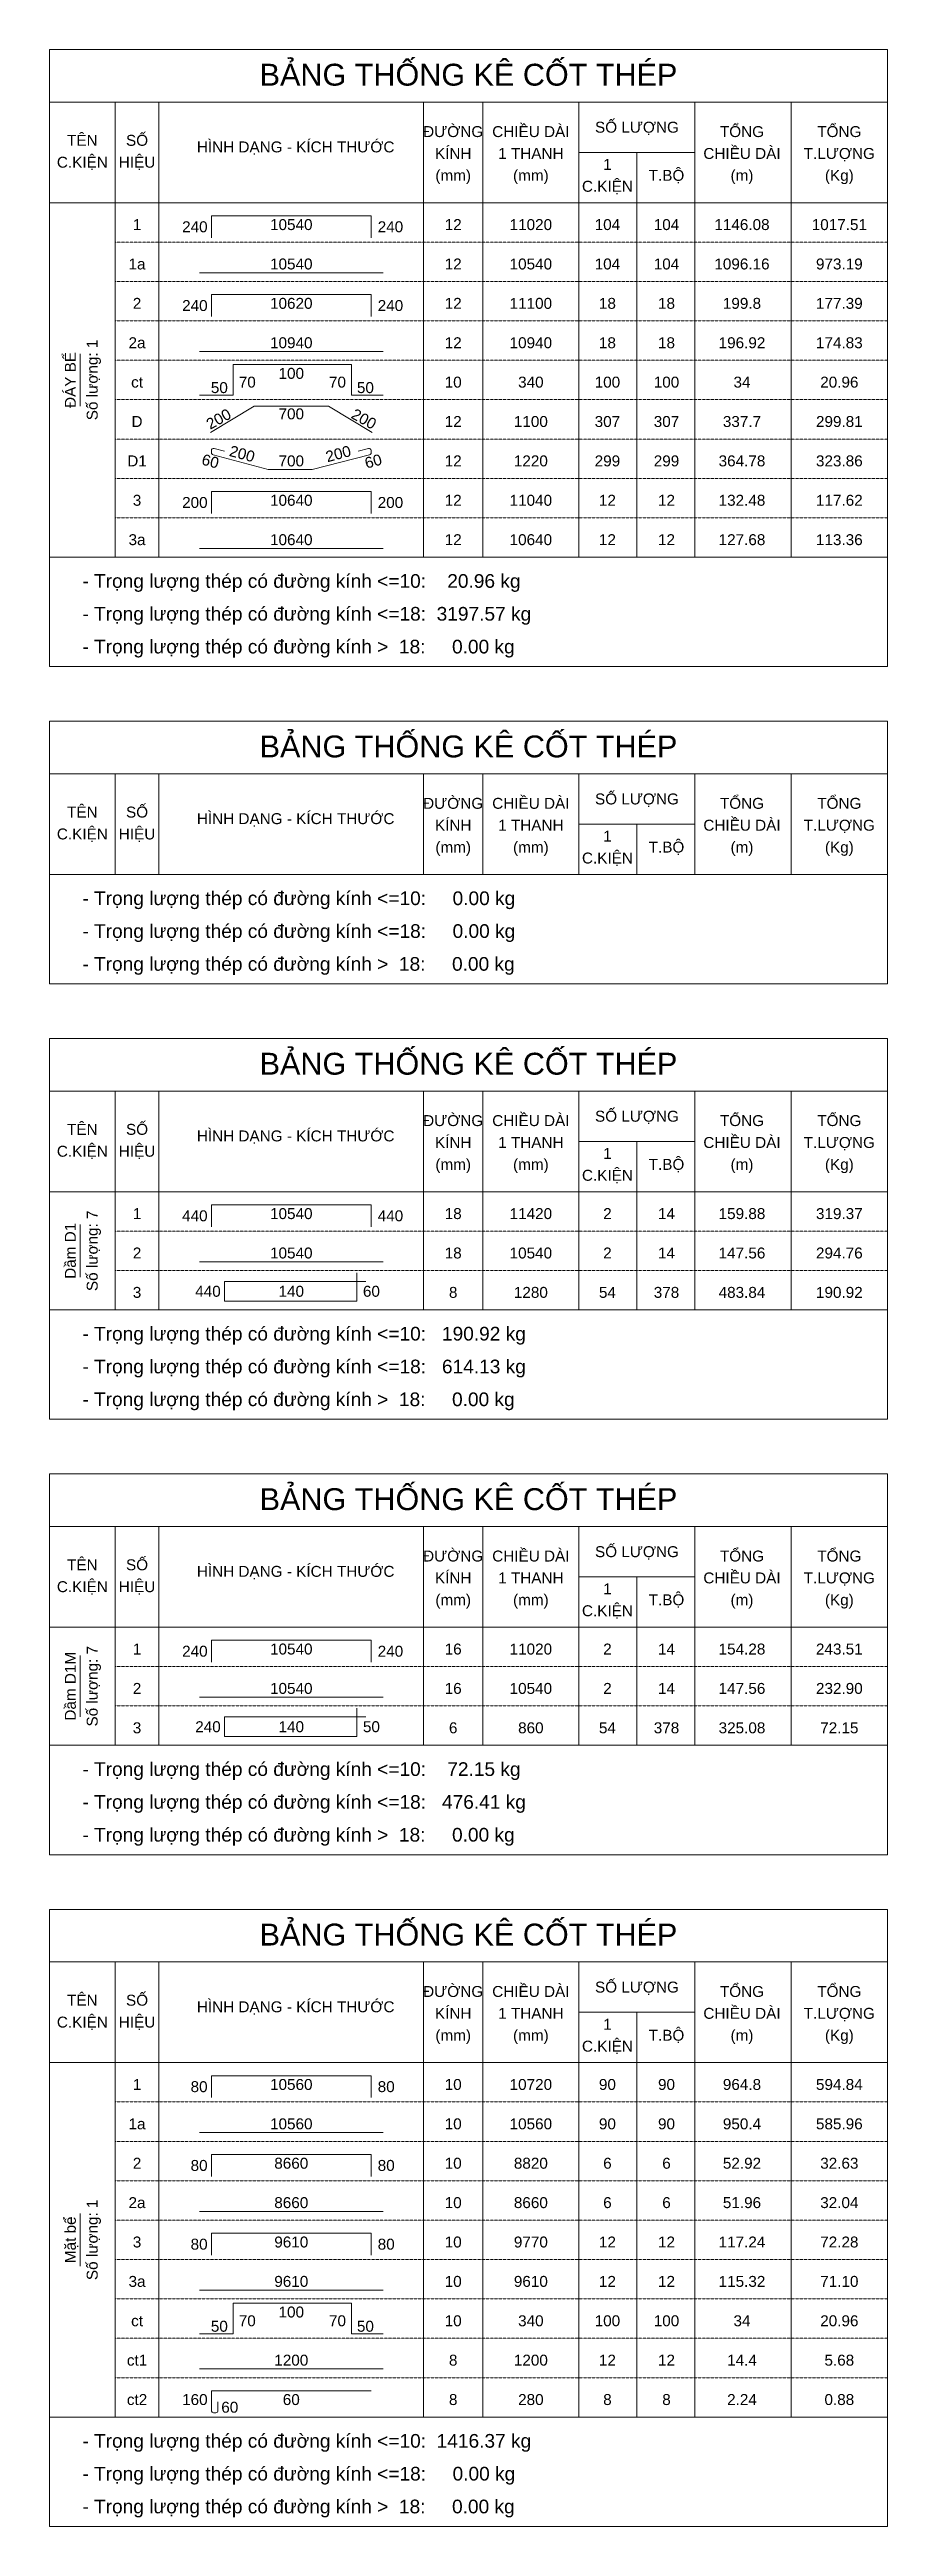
# Model space of a CAD drawing. Header units: inches. Extents: x 0 to 9575, y -312725 to -243725.
# Drawn here: x 0 to 9575, y -272025 to -243725 of the extents above; entities that cross this region are included whole.
import ezdxf
from ezdxf.enums import TextEntityAlignment as Align

# ---------------------------------------------------------------- set-up
doc = ezdxf.new("R2010")
doc.units = ezdxf.units.IN
doc.header["$MEASUREMENT"] = 0
doc.linetypes.add('HIDDENX2', pattern=[0.75, 0.5, -0.25])
for name, color, linetype, lineweight in [('Bao', 2, 'Continuous', 0), ('NetMo', 9, 'HIDDENX2', 0), ('Steel', 4, 'Continuous', 0), ('Text', 2, 'Continuous', 0), ('TextThep', 7, 'Continuous', 0)]:
    doc.layers.add(name, color=color, linetype=linetype, lineweight=lineweight)
doc.styles.add('Hoa', font='micross.ttf')
doc.styles.add('Thuong', font='micross.ttf')

msp = doc.modelspace()

# ---------------------------------------------------------------- texts
at = {"layer": 'Text', "color": 4, "style": 'Hoa'}
for p in [(4787.5, -244137.5), (4787.5, -251812.5), (4787.5, -255437.5), (4787.5, -260412.5), (4787.5, -265387.5)]:
    msp.add_text('BẢNG THỐNG KÊ CỐT THÉP', height=250, dxfattribs=at).set_placement(p, align=Align.CENTER)
at = {"layer": 'Text'}
for s, style, p in [('TÊN', 'Hoa', (375, -244825)), ('SỐ', 'Hoa', (1000, -244825)), ('HÌNH DẠNG - KÍCH THƯỚC', 'Hoa', (2812.5, -244900)), ('ĐƯỜNG', 'Hoa', (4612.5, -244725)), ('CHIỀU DÀI', 'Hoa', (5500, -244725)), ('SỐ LƯỢNG', 'Hoa', (6712.5, -244675)), ('TỔNG', 'Hoa', (7912.5, -244725)), ('TỔNG', 'Hoa', (9025, -244725)), ('C.KIỆN', 'Hoa', (375, -245075)), ('HIỆU', 'Hoa', (1000, -245075)), ('KÍNH', 'Hoa', (4612.5, -244975)), ('1 THANH', 'Hoa', (5500, -244975)), ('1', 'Hoa', (6375, -245100)), ('T.BỘ', 'Hoa', (7050, -245225)), ('CHIỀU DÀI', 'Hoa', (7912.5, -244975)), ('T.LƯỢNG', 'Hoa', (9025, -244975)), ('(mm)', 'Thuong', (4612.5, -245225)), ('(mm)', 'Thuong', (5500, -245225)), ('C.KIỆN', 'Hoa', (6375, -245350)), ('(m)', 'Thuong', (7912.5, -245225)), ('(Kg)', 'Thuong', (9025, -245225)), ('TÊN', 'Hoa', (375, -252500)), ('SỐ', 'Hoa', (1000, -252500)), ('HÌNH DẠNG - KÍCH THƯỚC', 'Hoa', (2812.5, -252575)), ('ĐƯỜNG', 'Hoa', (4612.5, -252400)), ('CHIỀU DÀI', 'Hoa', (5500, -252400)), ('SỐ LƯỢNG', 'Hoa', (6712.5, -252350)), ('TỔNG', 'Hoa', (7912.5, -252400)), ('TỔNG', 'Hoa', (9025, -252400)), ('C.KIỆN', 'Hoa', (375, -252750)), ('HIỆU', 'Hoa', (1000, -252750)), ('KÍNH', 'Hoa', (4612.5, -252650)), ('1 THANH', 'Hoa', (5500, -252650)), ('1', 'Hoa', (6375, -252775)), ('CHIỀU DÀI', 'Hoa', (7912.5, -252650)), ('T.LƯỢNG', 'Hoa', (9025, -252650)), ('(mm)', 'Thuong', (4612.5, -252900)), ('(mm)', 'Thuong', (5500, -252900)), ('C.KIỆN', 'Hoa', (6375, -253025)), ('T.BỘ', 'Hoa', (7050, -252900)), ('(m)', 'Thuong', (7912.5, -252900)), ('(Kg)', 'Thuong', (9025, -252900)), ('SỐ LƯỢNG', 'Hoa', (6712.5, -255975)), ('TÊN', 'Hoa', (375, -256125)), ('SỐ', 'Hoa', (1000, -256125)), ('HÌNH DẠNG - KÍCH THƯỚC', 'Hoa', (2812.5, -256200)), ('ĐƯỜNG', 'Hoa', (4612.5, -256025)), ('CHIỀU DÀI', 'Hoa', (5500, -256025)), ('CHIỀU DÀI', 'Hoa', (7912.5, -256275)), ('TỔNG', 'Hoa', (7912.5, -256025)), ('TỔNG', 'Hoa', (9025, -256025)), ('C.KIỆN', 'Hoa', (375, -256375)), ('HIỆU', 'Hoa', (1000, -256375)), ('KÍNH', 'Hoa', (4612.5, -256275)), ('(mm)', 'Thuong', (4612.5, -256525)), ('1 THANH', 'Hoa', (5500, -256275)), ('(mm)', 'Thuong', (5500, -256525)), ('1', 'Hoa', (6375, -256400)), ('T.BỘ', 'Hoa', (7050, -256525)), ('(m)', 'Thuong', (7912.5, -256525)), ('T.LƯỢNG', 'Hoa', (9025, -256275)), ('(Kg)', 'Thuong', (9025, -256525)), ('C.KIỆN', 'Hoa', (6375, -256650)), ('ĐƯỜNG', 'Hoa', (4612.5, -261000)), ('CHIỀU DÀI', 'Hoa', (5500, -261000)), ('SỐ LƯỢNG', 'Hoa', (6712.5, -260950)), ('TỔNG', 'Hoa', (7912.5, -261000)), ('TỔNG', 'Hoa', (9025, -261000)), ('C.KIỆN', 'Hoa', (375, -261350)), ('TÊN', 'Hoa', (375, -261100)), ('HIỆU', 'Hoa', (1000, -261350)), ('SỐ', 'Hoa', (1000, -261100)), ('HÌNH DẠNG - KÍCH THƯỚC', 'Hoa', (2812.5, -261175)), ('KÍNH', 'Hoa', (4612.5, -261250)), ('1 THANH', 'Hoa', (5500, -261250)), ('CHIỀU DÀI', 'Hoa', (7912.5, -261250)), ('T.LƯỢNG', 'Hoa', (9025, -261250)), ('(mm)', 'Thuong', (4612.5, -261500)), ('(mm)', 'Thuong', (5500, -261500)), ('C.KIỆN', 'Hoa', (6375, -261625)), ('1', 'Hoa', (6375, -261375)), ('T.BỘ', 'Hoa', (7050, -261500)), ('(m)', 'Thuong', (7912.5, -261500)), ('(Kg)', 'Thuong', (9025, -261500)), ('TÊN', 'Hoa', (375, -266075)), ('SỐ', 'Hoa', (1000, -266075)), ('HÌNH DẠNG - KÍCH THƯỚC', 'Hoa', (2812.5, -266150)), ('ĐƯỜNG', 'Hoa', (4612.5, -265975)), ('CHIỀU DÀI', 'Hoa', (5500, -265975)), ('SỐ LƯỢNG', 'Hoa', (6712.5, -265925)), ('TỔNG', 'Hoa', (7912.5, -265975)), ('TỔNG', 'Hoa', (9025, -265975)), ('C.KIỆN', 'Hoa', (375, -266325)), ('HIỆU', 'Hoa', (1000, -266325)), ('KÍNH', 'Hoa', (4612.5, -266225)), ('1 THANH', 'Hoa', (5500, -266225)), ('1', 'Hoa', (6375, -266350)), ('CHIỀU DÀI', 'Hoa', (7912.5, -266225)), ('T.LƯỢNG', 'Hoa', (9025, -266225)), ('(mm)', 'Thuong', (4612.5, -266475)), ('(mm)', 'Thuong', (5500, -266475)), ('C.KIỆN', 'Hoa', (6375, -266600)), ('T.BỘ', 'Hoa', (7050, -266475)), ('(m)', 'Thuong', (7912.5, -266475)), ('(Kg)', 'Thuong', (9025, -266475))]:
    msp.add_text(s, height=125, dxfattribs=dict(at, style=style)).set_placement(p, align=Align.CENTER)
at = {"layer": 'Text', "style": 'Hoa'}
for s, p in [('Số lượng: 1', (550, -247500)), ('ĐÁY BỂ', (300, -247500)), ('Dầm D1', (300, -257450)), ('Số lượng: 7', (550, -257450)), ('Dầm D1M', (300, -262425)), ('Số lượng: 7', (550, -262425)), ('Mặt bể', (300, -268750)), ('Số lượng: 1', (550, -268750))]:
    msp.add_text(s, height=125, rotation=90.00021, dxfattribs=at).set_placement(p, align=Align.CENTER)
for s, p in [('- Trọng lượng thép có đường kính <=10:    20.96 kg', (375, -249875)), ('- Trọng lượng thép có đường kính <=18:  3197.57 kg', (375, -250250)), ('- Trọng lượng thép có đường kính >  18:     0.00 kg', (375, -250625)), ('- Trọng lượng thép có đường kính <=10:     0.00 kg', (375, -253500)), ('- Trọng lượng thép có đường kính <=18:     0.00 kg', (375, -253875)), ('- Trọng lượng thép có đường kính >  18:     0.00 kg', (375, -254250)), ('- Trọng lượng thép có đường kính <=10:   190.92 kg', (375, -258475)), ('- Trọng lượng thép có đường kính <=18:   614.13 kg', (375, -258850)), ('- Trọng lượng thép có đường kính >  18:     0.00 kg', (375, -259225)), ('- Trọng lượng thép có đường kính <=10:    72.15 kg', (375, -263450)), ('- Trọng lượng thép có đường kính <=18:   476.41 kg', (375, -263825)), ('- Trọng lượng thép có đường kính >  18:     0.00 kg', (375, -264200)), ('- Trọng lượng thép có đường kính <=10:  1416.37 kg', (375, -271125)), ('- Trọng lượng thép có đường kính <=18:     0.00 kg', (375, -271500)), ('- Trọng lượng thép có đường kính >  18:     0.00 kg', (375, -271875))]:
    msp.add_text(s, height=156.25, dxfattribs=at).set_placement(p)
at = {"layer": 'TextThep', "style": 'Hoa'}
for s, p in [('1', (1000, -245825)), ('10540', (2762.5, -245825)), ('12', (4612.5, -245825)), ('1a', (1000, -246275)), ('10540', (2762.5, -246275)), ('12', (4612.5, -246275)), ('10540', (5500, -246275)), ('104', (6375, -246275)), ('104', (7050, -246275)), ('1096.16', (7912.5, -246275)), ('973.19', (9025, -246275)), ('2', (1000, -246725)), ('10620', (2762.5, -246725)), ('12', (4612.5, -246725)), ('2a', (1000, -247175)), ('10940', (2762.5, -247175)), ('12', (4612.5, -247175)), ('10940', (5500, -247175)), ('18', (6375, -247175)), ('18', (7050, -247175)), ('196.92', (7912.5, -247175)), ('174.83', (9025, -247175)), ('ct', (1000, -247625)), ('10', (4612.5, -247625)), ('D', (1000, -248075)), ('12', (4612.5, -248075)), ('D1', (1000, -248525)), ('700', (2762.5, -248525)), ('12', (4612.5, -248525)), ('3', (1000, -248975)), ('10640', (2762.5, -248975)), ('12', (4612.5, -248975)), ('3a', (1000, -249425)), ('10640', (2762.5, -249425)), ('12', (4612.5, -249425)), ('10640', (5500, -249425)), ('12', (6375, -249425)), ('12', (7050, -249425)), ('127.68', (7912.5, -249425)), ('113.36', (9025, -249425)), ('1', (1000, -257125)), ('10540', (2762.5, -257125)), ('18', (4612.5, -257125)), ('2', (1000, -257575)), ('10540', (2762.5, -257575)), ('18', (4612.5, -257575)), ('10540', (5500, -257575)), ('2', (6375, -257575)), ('14', (7050, -257575)), ('147.56', (7912.5, -257575)), ('294.76', (9025, -257575)), ('3', (1000, -258025)), ('140', (2762.5, -258012.5)), ('8', (4612.5, -258025)), ('1', (1000, -262100)), ('10540', (2762.5, -262100)), ('16', (4612.5, -262100)), ('2', (1000, -262550)), ('10540', (2762.5, -262550)), ('16', (4612.5, -262550)), ('10540', (5500, -262550)), ('2', (6375, -262550)), ('14', (7050, -262550)), ('147.56', (7912.5, -262550)), ('232.90', (9025, -262550)), ('3', (1000, -263000)), ('140', (2762.5, -262987.5)), ('6', (4612.5, -263000)), ('1', (1000, -267075)), ('10560', (2762.5, -267075)), ('10', (4612.5, -267075)), ('1a', (1000, -267525)), ('10560', (2762.5, -267525)), ('10', (4612.5, -267525)), ('10560', (5500, -267525)), ('90', (6375, -267525)), ('90', (7050, -267525)), ('950.4', (7912.5, -267525)), ('585.96', (9025, -267525)), ('2', (1000, -267975)), ('8660', (2762.5, -267975)), ('10', (4612.5, -267975)), ('2a', (1000, -268425)), ('8660', (2762.5, -268425)), ('10', (4612.5, -268425)), ('8660', (5500, -268425)), ('6', (6375, -268425)), ('6', (7050, -268425)), ('51.96', (7912.5, -268425)), ('32.04', (9025, -268425)), ('3', (1000, -268875)), ('9610', (2762.5, -268875)), ('10', (4612.5, -268875)), ('3a', (1000, -269325)), ('9610', (2762.5, -269325)), ('10', (4612.5, -269325)), ('9610', (5500, -269325)), ('12', (6375, -269325)), ('12', (7050, -269325)), ('115.32', (7912.5, -269325)), ('71.10', (9025, -269325)), ('ct', (1000, -269775)), ('10', (4612.5, -269775)), ('ct1', (1000, -270225)), ('1200', (2762.5, -270225)), ('8', (4612.5, -270225)), ('1200', (5500, -270225)), ('12', (6375, -270225)), ('12', (7050, -270225)), ('14.4', (7912.5, -270225)), ('5.68', (9025, -270225)), ('ct2', (1000, -270675)), ('60', (2762.5, -270675)), ('8', (4612.5, -270675))]:
    msp.add_text(s, height=125, dxfattribs=at).set_placement(p, align=Align.BOTTOM_CENTER)
for s, p in [('240', (1806.2, -245850)), ('240', (1806.2, -246750)), ('200', (1806.2, -249000)), ('440', (1806.2, -257150)), ('440', (1956.2, -258012.5)), ('240', (1806.2, -262125)), ('240', (1956.2, -262987.5)), ('80', (1806.2, -267100)), ('80', (1806.2, -268000)), ('80', (1806.2, -268900)), ('160', (1806.2, -270675))]:
    msp.add_text(s, height=125, dxfattribs=at).set_placement(p, align=Align.BOTTOM_RIGHT)
for s, p in [('240', (3750, -245850)), ('240', (3750, -246750)), ('200', (3750, -249000)), ('440', (3750, -257150)), ('60', (3581.2, -258012.5)), ('240', (3750, -262125)), ('50', (3581.2, -262987.5)), ('80', (3750, -267100)), ('80', (3750, -268000)), ('80', (3750, -268900)), ('60', (1962.5, -270762.5))]:
    msp.add_text(s, height=125, dxfattribs=at).set_placement(p, align=Align.BOTTOM_LEFT)
at = {"layer": 'TextThep', "color": 7, "style": 'Hoa'}
for s, p in [('11020', (5500, -245825)), ('104', (6375, -245825)), ('104', (7050, -245825)), ('1146.08', (7912.5, -245825)), ('1017.51', (9025, -245825)), ('11100', (5500, -246725)), ('18', (6375, -246725)), ('18', (7050, -246725)), ('199.8', (7912.5, -246725)), ('177.39', (9025, -246725)), ('340', (5500, -247625)), ('100', (6375, -247625)), ('100', (7050, -247625)), ('34', (7912.5, -247625)), ('20.96', (9025, -247625)), ('1100', (5500, -248075)), ('307', (6375, -248075)), ('307', (7050, -248075)), ('337.7', (7912.5, -248075)), ('299.81', (9025, -248075)), ('1220', (5500, -248525)), ('299', (6375, -248525)), ('299', (7050, -248525)), ('364.78', (7912.5, -248525)), ('323.86', (9025, -248525)), ('11040', (5500, -248975)), ('12', (6375, -248975)), ('12', (7050, -248975)), ('132.48', (7912.5, -248975)), ('117.62', (9025, -248975)), ('11420', (5500, -257125)), ('2', (6375, -257125)), ('14', (7050, -257125)), ('159.88', (7912.5, -257125)), ('319.37', (9025, -257125)), ('1280', (5500, -258025)), ('54', (6375, -258025)), ('378', (7050, -258025)), ('483.84', (7912.5, -258025)), ('190.92', (9025, -258025)), ('11020', (5500, -262100)), ('2', (6375, -262100)), ('14', (7050, -262100)), ('154.28', (7912.5, -262100)), ('243.51', (9025, -262100)), ('860', (5500, -263000)), ('54', (6375, -263000)), ('378', (7050, -263000)), ('325.08', (7912.5, -263000)), ('72.15', (9025, -263000)), ('10720', (5500, -267075)), ('90', (6375, -267075)), ('90', (7050, -267075)), ('964.8', (7912.5, -267075)), ('594.84', (9025, -267075)), ('8820', (5500, -267975)), ('6', (6375, -267975)), ('6', (7050, -267975)), ('52.92', (7912.5, -267975)), ('32.63', (9025, -267975)), ('9770', (5500, -268875)), ('12', (6375, -268875)), ('12', (7050, -268875)), ('117.24', (7912.5, -268875)), ('72.28', (9025, -268875)), ('340', (5500, -269775)), ('100', (6375, -269775)), ('100', (7050, -269775)), ('34', (7912.5, -269775)), ('20.96', (9025, -269775)), ('280', (5500, -270675)), ('8', (6375, -270675)), ('8', (7050, -270675)), ('2.24', (7912.5, -270675)), ('0.88', (9025, -270675))]:
    msp.add_text(s, height=125, dxfattribs=at).set_placement(p, align=Align.BOTTOM_CENTER)
at = {"layer": 'TextThep', "style": 'Hoa'}
for s, p in [('50', (2037.5, -247650)), ('70', (3387.5, -247587.5)), ('50', (2037.5, -269800)), ('70', (3387.5, -269737.5))]:
    msp.add_text(s, height=125, dxfattribs=at).set_placement(p, align=Align.RIGHT)
for s, p in [('70', (2162.5, -247587.5)), ('50', (3512.5, -247650)), ('70', (2162.5, -269737.5)), ('50', (3512.5, -269800))]:
    msp.add_text(s, height=125, dxfattribs=at).set_placement(p)
for s, p in [('100', (2762.5, -247487.5)), ('700', (2762.5, -247950)), ('100', (2762.5, -269637.5))]:
    msp.add_text(s, height=125, dxfattribs=at).set_placement(p, align=Align.CENTER)
for rotation, p in [(29.03226, (1962.5, -248000)), (330.96774, (3562.5, -248000))]:
    msp.add_text('200', height=125, rotation=rotation, dxfattribs=at).set_placement(p, align=Align.CENTER)
for s, rotation, p in [('60', 345, (1812.5, -248525)), ('200', 345, (2175, -248440)), ('200', 15, (3325, -248440)), ('60', 15, (3725, -248525))]:
    msp.add_text(s, height=125, rotation=rotation, dxfattribs=at).set_placement(p, align=Align.BOTTOM_CENTER)

# ---------------------------------------------------------------- linework, layer by layer
at = {"layer": 'Bao'}
for p, q in [((0, -243725), (9575, -243725)), ((0, -243725), (0, -250775)), ((9575, -243725), (9575, -250775)), ((0, -244325), (9575, -244325)), ((750, -244325), (750, -249525)), ((1250, -244325), (1250, -249525)), ((4275, -244325), (4275, -249525)), ((4950, -244325), (4950, -249525)), ((6050, -244325), (6050, -249525)), ((7375, -244325), (7375, -249525)), ((8475, -244325), (8475, -249525)), ((6050, -244900), (7375, -244900)), ((6712.5, -244900), (6712.5, -249525)), ((0, -245475), (9575, -245475)), ((0, -251400), (9575, -251400)), ((0, -251400), (0, -254400)), ((9575, -251400), (9575, -254400)), ((0, -252000), (9575, -252000)), ((750, -252000), (750, -253150)), ((1250, -252000), (1250, -253150)), ((4275, -252000), (4275, -253150)), ((4950, -252000), (4950, -253150)), ((6050, -252000), (6050, -253150)), ((7375, -252000), (7375, -253150)), ((8475, -252000), (8475, -253150)), ((6050, -252575), (7375, -252575)), ((6712.5, -252575), (6712.5, -253150)), ((0, -253150), (9575, -253150)), ((0, -255025), (9575, -255025)), ((0, -255025), (0, -259375)), ((9575, -255025), (9575, -259375)), ((0, -255625), (9575, -255625)), ((750, -255625), (750, -258125)), ((1250, -255625), (1250, -258125)), ((4275, -255625), (4275, -258125)), ((4950, -255625), (4950, -258125)), ((6050, -255625), (6050, -258125)), ((7375, -255625), (7375, -258125)), ((8475, -255625), (8475, -258125)), ((6050, -256200), (7375, -256200)), ((6712.5, -256200), (6712.5, -258125)), ((0, -256775), (9575, -256775)), ((0, -260000), (9575, -260000)), ((0, -260000), (0, -264350)), ((9575, -260000), (9575, -264350)), ((0, -260600), (9575, -260600)), ((750, -260600), (750, -263100)), ((1250, -260600), (1250, -263100)), ((4275, -260600), (4275, -263100)), ((4950, -260600), (4950, -263100)), ((6050, -260600), (6050, -263100)), ((7375, -260600), (7375, -263100)), ((8475, -260600), (8475, -263100)), ((6050, -261175), (7375, -261175)), ((6712.5, -261175), (6712.5, -263100)), ((0, -261750), (9575, -261750)), ((0, -264975), (9575, -264975)), ((0, -264975), (0, -272025)), ((9575, -264975), (9575, -272025)), ((0, -265575), (9575, -265575)), ((750, -265575), (750, -270775)), ((1250, -265575), (1250, -270775)), ((4275, -265575), (4275, -270775)), ((4950, -265575), (4950, -270775)), ((6050, -265575), (6050, -270775)), ((7375, -265575), (7375, -270775)), ((8475, -265575), (8475, -270775)), ((6050, -266150), (7375, -266150)), ((6712.5, -266150), (6712.5, -270775)), ((0, -266725), (9575, -266725))]:
    msp.add_line(p, q, dxfattribs=at)
at = {"layer": 'NetMo'}
for p, q in [((750, -245925), (9575, -245925)), ((750, -246375), (9575, -246375)), ((750, -246825), (9575, -246825)), ((750, -247275), (9575, -247275)), ((750, -247725), (9575, -247725)), ((750, -248175), (9575, -248175)), ((750, -248625), (9575, -248625)), ((750, -249075), (9575, -249075)), ((750, -249525), (9575, -249525)), ((750, -257225), (9575, -257225)), ((750, -257675), (9575, -257675)), ((750, -258125), (9575, -258125)), ((750, -262200), (9575, -262200)), ((750, -262650), (9575, -262650)), ((750, -263100), (9575, -263100)), ((750, -267175), (9575, -267175)), ((750, -267625), (9575, -267625)), ((750, -268075), (9575, -268075)), ((750, -268525), (9575, -268525)), ((750, -268975), (9575, -268975)), ((750, -269425), (9575, -269425)), ((750, -269875), (9575, -269875)), ((750, -270325), (9575, -270325)), ((750, -270775), (9575, -270775))]:
    msp.add_line(p, q, dxfattribs=at)
at = {"layer": 'Steel'}
for points in [[(1850, -245875), (1850, -245625), (3675, -245625), (3675, -245875)], [(1712.5, -246275), (3812.5, -246275)], [(1850, -246775), (1850, -246525), (3675, -246525), (3675, -246775)], [(1712.5, -247175), (3812.5, -247175)], [(1712.5, -247675), (2100, -247675), (2100, -247325), (3450, -247325), (3450, -247675), (3812.5, -247675)], [(1837.5, -248100), (2337.5, -247800), (3187.5, -247800), (3687.5, -248100)], [(1850, -249025), (1850, -248775), (3675, -248775), (3675, -249025)], [(1712.5, -249425), (3812.5, -249425)], [(1850, -257175), (1850, -256925), (3675, -256925), (3675, -257175)], [(1712.5, -257575), (3812.5, -257575)], [(3612.5, -257800), (2000, -257800), (2000, -258025), (3512.5, -258025), (3512.5, -257700)], [(1850, -262150), (1850, -261900), (3675, -261900), (3675, -262150)], [(1712.5, -262550), (3812.5, -262550)], [(3612.5, -262775), (2000, -262775), (2000, -263000), (3512.5, -263000), (3512.5, -262675)], [(1850, -267125), (1850, -266875), (3675, -266875), (3675, -267125)], [(1712.5, -267525), (3812.5, -267525)], [(1850, -268025), (1850, -267775), (3675, -267775), (3675, -268025)], [(1712.5, -268425), (3812.5, -268425)], [(1850, -268925), (1850, -268675), (3675, -268675), (3675, -268925)], [(1712.5, -269325), (3812.5, -269325)], [(1712.5, -269825), (2100, -269825), (2100, -269475), (3450, -269475), (3450, -269825), (3812.5, -269825)], [(1712.5, -270225), (3812.5, -270225)]]:
    msp.add_lwpolyline(points, dxfattribs=at)
for points in [[(2000, -248315), (1881.4, -248283.4, 0.4927735), (1850, -248307.5), (1850, -248330.8, 0.339121), (1868.5, -248355), (2500, -248525), (3000, -248525), (3656.3, -248354.9, 0.3417212), (3675, -248330.7), (3675, -248307.5, 0.4927735), (3643.6, -248283.4), (3525, -248315)], [(1925, -270600), (1925, -270700, -0.4142136), (1900, -270725), (1875, -270725, -0.4142136), (1850, -270700), (1850, -270475), (3675, -270475)]]:
    msp.add_lwpolyline(points, format="xyb", dxfattribs=at)
at = {"layer": 'Text'}
for p, q in [((350, -247800), (350, -247200)), ((0, -249525), (9575, -249525)), ((0, -249525), (9575, -249525)), ((0, -250775), (9575, -250775)), ((0, -253150), (9575, -253150)), ((0, -254400), (9575, -254400)), ((350, -257750), (350, -257150)), ((0, -258125), (9575, -258125)), ((0, -258125), (9575, -258125)), ((0, -259375), (9575, -259375)), ((350, -262775), (350, -262075)), ((0, -263100), (9575, -263100)), ((0, -263100), (9575, -263100)), ((0, -264350), (9575, -264350)), ((350, -269050), (350, -268450)), ((0, -270775), (9575, -270775)), ((0, -270775), (9575, -270775)), ((0, -272025), (9575, -272025))]:
    msp.add_line(p, q, dxfattribs=at)

msp.set_redraw_order([(e.dxf.handle, doc.entitydb.next_handle()) for e in msp.query("TEXT MTEXT ATTDEF DIMENSION ARC_DIMENSION")])  # texts and dimensions are drawn at this point

doc.saveas('drawing.dxf')
